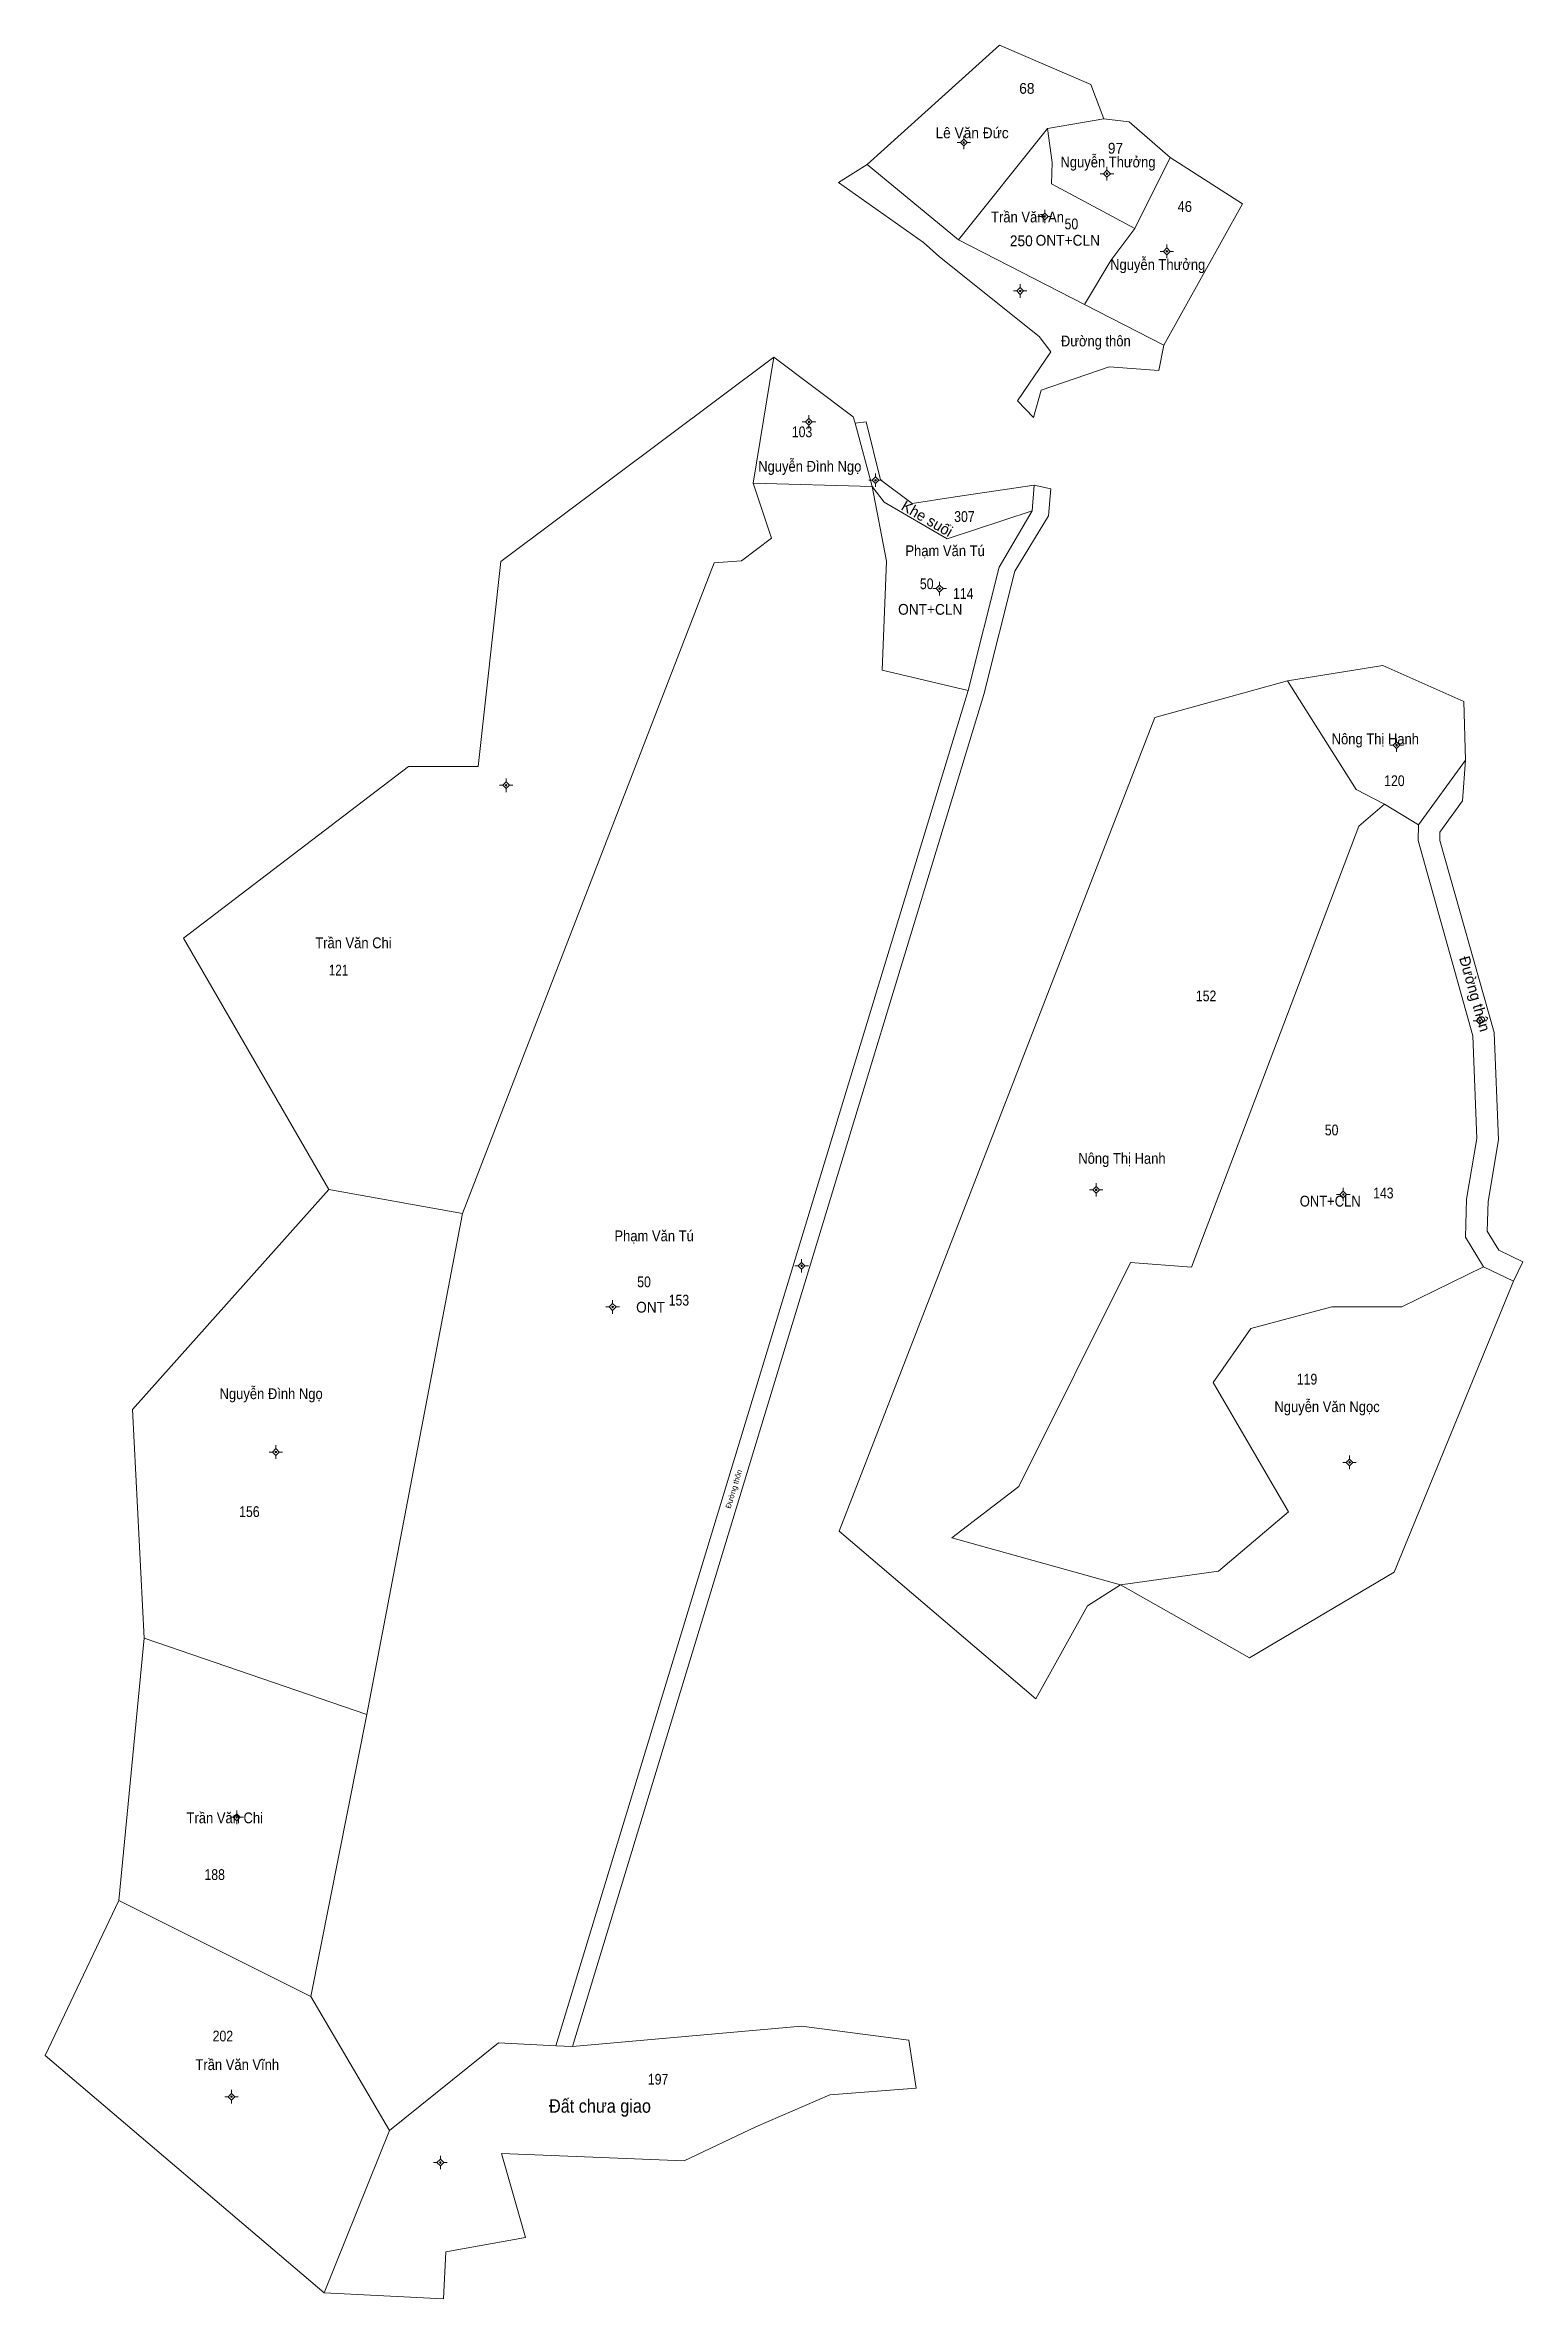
# Model space of a CAD drawing. Header units: metres. Extents: x 537114 to 539413, y 1847369 to 1850045.
# Drawn here: x 538308.3 to 538582.5, y 1849225.1 to 1849643 of the extents above; entities that cross this region are included whole.
import ezdxf
from ezdxf.enums import TextEntityAlignment as Align

# ---------------------------------------------------------------- set-up
doc = ezdxf.new("R2010")
doc.units = ezdxf.units.M
doc.header["$LTSCALE"] = 0.8
for name, color, linetype in [('1', 7, 'Continuous'), ('2', 7, 'Continuous'), ('3', 7, 'Continuous'), ('4', 7, 'Continuous')]:
    doc.layers.add(name, color=color, linetype=linetype)
for name, color, linetype, lineweight in [('11', 7, 'Continuous', 13), ('22', 7, 'Continuous', 13), ('5', 7, 'Continuous', 13)]:
    doc.layers.add(name, color=color, linetype=linetype, lineweight=lineweight)

msp = doc.modelspace()

# ---------------------------------------------------------------- texts
at = {"layer": '1'}
for s, height, width, p in [('Lê Văn Đức', 2, 0.95, (538480.28, 1849625.69)), ('Nguyễn Thưởng', 2, 0.9, (538505.485, 1849620.29)), ('Trần Văn An', 2, 0.9, (538490.565, 1849610.09)), ('Nguyễn Thưởng', 2, 0.9, (538514.705, 1849601.28)), ('Đường thôn', 2, 0.9, (538503.23, 1849587.1)), ('Nguyễn Đình Ngọ', 2, 0.9, (538450.17, 1849563.86)), ('Phạm Văn Tú', 2, 0.9, (538475.27, 1849548.21)), ('Nông Thị Hanh', 2, 0.9, (538555.075, 1849513.32)), ('Trần Văn Chi', 2, 0.9, (538365.515, 1849475.5)), ('Nông Thị Hanh', 2, 0.9, (538508.075, 1849435.53)), ('Phạm Văn Tú', 2, 0.9, (538421.29, 1849421.17)), ('Nguyễn Đình Ngọ', 2, 0.9, (538350.25, 1849391.9)), ('Nguyễn Văn Ngọc', 2, 0.9, (538546.125, 1849389.49)), ('Trần Văn Chi', 2, 0.9, (538341.645, 1849313.25)), ('Trần Văn Vĩnh', 2, 0.9, (538343.97, 1849267.49)), ('Đất chưa giao', 2.5, 0.9, (538411.25, 1849259.58))]:
    msp.add_text(s, height=height, dxfattribs=dict(at, width=width)).set_placement(p, align=Align.CENTER)
for s, height, rotation, p in [('Khe suối', 2, 329.798, (538471.437, 1849554.3051)), ('Đường thôn', 2, 285.854, (538572.564, 1849466.7732)), ('Đường thôn', 1, 73.082, (538436.5373, 1849375.0745))]:
    msp.add_text(s, height=height, rotation=rotation, dxfattribs=at).set_placement(p, align=Align.CENTER)
at = {"layer": '2'}
for s, width, p in [('68', 0.95, (538490.435, 1849633.94)), ('97', 0.95, (538506.875, 1849622.84)), ('46', 0.9, (538519.73, 1849612.04)), ('250', 0.95, (538489.405, 1849605.67)), ('143', 0.85, (538556.56, 1849429.11)), ('119', 0.85, (538542.41, 1849394.6))]:
    msp.add_text(s, height=2, dxfattribs=dict(at, width=width)).set_placement(p, align=Align.CENTER)
for s, rotation, width, p in [('103', 359.819, 0.85, (538448.7318, 1849570.2541)), ('307', 359.95, 0.85, (538478.8541, 1849554.5483)), ('114', 359.95, 0.85, (538478.6391, 1849540.2683)), ('120', 359.95, 0.85, (538558.6191, 1849505.5583)), ('121', 359.819, 0.8, (538362.7468, 1849470.4443)), ('152', 359.95, 0.85, (538523.6841, 1849465.6583)), ('153', 359.819, 0.85, (538425.8918, 1849409.2441)), ('156', 359.819, 0.85, (538346.2118, 1849370.0339)), ('188', 359.819, 0.85, (538339.7718, 1849302.734)), ('202', 359.819, 0.85, (538341.2918, 1849272.7939)), ('197', 359.819, 0.85, (538422.0318, 1849264.784))]:
    msp.add_text(s, height=2, rotation=rotation, dxfattribs=dict(at, width=width)).set_placement(p, align=Align.CENTER)
at = {"layer": '3', "width": 0.95}
msp.add_text('ONT+CLN', height=2, dxfattribs=at).set_placement((538498.03, 1849605.77), align=Align.CENTER)
for s, rotation, p in [('ONT+CLN', 359.95, (538478.4783, 1849537.3296)), ('ONT', 359.819, (538423.3137, 1849407.9232))]:
    msp.add_text(s, height=2, rotation=rotation, dxfattribs=at).set_placement(p, align=Align.RIGHT)
at = {"layer": '3', "width": 0.9}
msp.add_text('ONT+CLN ', height=2, dxfattribs=at).set_placement((538553.03, 1849427.61), align=Align.RIGHT)
at = {"layer": '4', "width": 0.85}
for p in [(538498.7, 1849608.81), (538471.86, 1849542.08), (538546.97, 1849440.8), (538419.42, 1849412.64)]:
    msp.add_text('50', height=2, dxfattribs=at).set_placement(p, align=Align.CENTER)

# ---------------------------------------------------------------- hatches: boundary and pattern name
at = {"layer": '11'}
for points in [[(538478.8798, 1849624.9, 1), (538478.5798, 1849624.9, 1)], [(538505.4498, 1849619.12, 1), (538505.1498, 1849619.12, 1)], [(538493.8998, 1849611.19, 1), (538493.5998, 1849611.19, 1)], [(538516.5598, 1849604.72, 1), (538516.2597, 1849604.72, 1)], [(538489.3497, 1849597.38, 1), (538489.0497, 1849597.38, 1)], [(538450.1597, 1849573.1, 1), (538449.8597, 1849573.1, 1)], [(538462.5198, 1849562.28, 1), (538462.2198, 1849562.28, 1)], [(538474.4097, 1849542.18, 1), (538474.1097, 1849542.18, 1)], [(538559.1798, 1849513.15, 1), (538558.8797, 1849513.15, 1)], [(538393.9797, 1849505.72, 1), (538393.6797, 1849505.72, 1)], [(538574.6098, 1849462.06, 1), (538574.3098, 1849462.06, 1)], [(538503.4398, 1849430.71, 1), (538503.1397, 1849430.71, 1)], [(538549.2798, 1849429.84, 1), (538548.9798, 1849429.84, 1)], [(538448.7998, 1849416.62, 1), (538448.4997, 1849416.62, 1)], [(538413.7498, 1849408.98, 1), (538413.4498, 1849408.98, 1)], [(538351.2698, 1849382.08, 1), (538350.9698, 1849382.08, 1)], [(538550.4498, 1849380.17, 1), (538550.1498, 1849380.17, 1)], [(538344.0098, 1849314.36, 1), (538343.7098, 1849314.36, 1)], [(538343.0498, 1849262.54, 1), (538342.7497, 1849262.54, 1)], [(538381.7897, 1849250.34, 1), (538381.4897, 1849250.34, 1)]]:
    msp.add_hatch(color=256, dxfattribs=at).paths.add_polyline_path(points)

# ---------------------------------------------------------------- linework, layer by layer
for p, q in [((538478.11, 1849624.9), (538477.48, 1849624.9)), ((538478.73, 1849626.15), (538478.73, 1849625.53)), ((538478.73, 1849624.27), (538478.73, 1849623.65)), ((538479.98, 1849624.9), (538479.35, 1849624.9)), ((538504.68, 1849619.12), (538504.05, 1849619.12)), ((538505.3, 1849620.37), (538505.3, 1849619.75)), ((538505.3, 1849618.49), (538505.3, 1849617.87)), ((538506.55, 1849619.12), (538505.93, 1849619.12)), ((538493.13, 1849611.19), (538492.5, 1849611.19)), ((538493.75, 1849612.44), (538493.75, 1849611.81)), ((538493.75, 1849610.57), (538493.75, 1849609.94)), ((538495, 1849611.19), (538494.37, 1849611.19)), ((538516.41, 1849605.97), (538516.41, 1849605.35)), ((538515.79, 1849604.72), (538515.16, 1849604.72)), ((538516.41, 1849604.09), (538516.41, 1849603.47)), ((538517.66, 1849604.72), (538517.03, 1849604.72)), ((538488.57, 1849597.38), (538487.95, 1849597.38)), ((538489.2, 1849598.63), (538489.2, 1849598.01)), ((538490.45, 1849597.38), (538489.82, 1849597.38)), ((538489.2, 1849596.75), (538489.2, 1849596.13)), ((538449.39, 1849573.1), (538448.76, 1849573.1)), ((538450.01, 1849574.35), (538450.01, 1849573.73)), ((538450.01, 1849572.47), (538450.01, 1849571.85)), ((538451.26, 1849573.1), (538450.63, 1849573.1)), ((538462.37, 1849563.53), (538462.37, 1849562.91)), ((538461.75, 1849562.28), (538461.12, 1849562.28)), ((538462.37, 1849561.65), (538462.37, 1849561.03)), ((538463.62, 1849562.28), (538462.99, 1849562.28)), ((538474.26, 1849543.43), (538474.26, 1849542.81)), ((538473.63, 1849542.18), (538473.01, 1849542.18)), ((538474.26, 1849541.55), (538474.26, 1849540.93)), ((538475.51, 1849542.18), (538474.89, 1849542.18)), ((538559.03, 1849514.4), (538559.03, 1849513.77)), ((538558.41, 1849513.15), (538557.78, 1849513.15)), ((538559.03, 1849512.53), (538559.03, 1849511.9)), ((538560.28, 1849513.15), (538559.65, 1849513.15)), ((538393.2, 1849505.72), (538392.58, 1849505.72)), ((538393.83, 1849506.97), (538393.83, 1849506.35)), ((538393.83, 1849505.09), (538393.83, 1849504.47)), ((538395.08, 1849505.72), (538394.45, 1849505.72)), ((538574.46, 1849463.31), (538574.46, 1849462.69)), ((538573.83, 1849462.06), (538573.21, 1849462.06)), ((538574.46, 1849461.43), (538574.46, 1849460.81)), ((538575.71, 1849462.06), (538575.09, 1849462.06)), ((538502.67, 1849430.71), (538502.04, 1849430.71)), ((538503.29, 1849431.96), (538503.29, 1849431.33)), ((538503.29, 1849430.09), (538503.29, 1849429.46)), ((538504.54, 1849430.71), (538503.91, 1849430.71)), ((538548.51, 1849429.84), (538547.88, 1849429.84)), ((538549.13, 1849431.09), (538549.13, 1849430.47)), ((538550.38, 1849429.84), (538549.75, 1849429.84)), ((538549.13, 1849429.21), (538549.13, 1849428.59)), ((538448.65, 1849417.87), (538448.65, 1849417.25)), ((538448.03, 1849416.62), (538447.4, 1849416.62)), ((538448.65, 1849415.99), (538448.65, 1849415.37)), ((538449.9, 1849416.62), (538449.27, 1849416.62)), ((538412.97, 1849408.98), (538412.35, 1849408.98)), ((538413.6, 1849410.23), (538413.6, 1849409.61)), ((538414.85, 1849408.98), (538414.23, 1849408.98)), ((538413.6, 1849408.35), (538413.6, 1849407.73)), ((538350.49, 1849382.08), (538349.87, 1849382.08)), ((538351.12, 1849383.33), (538351.12, 1849382.71)), ((538351.12, 1849381.45), (538351.12, 1849380.83)), ((538352.37, 1849382.08), (538351.75, 1849382.08)), ((538549.68, 1849380.17), (538549.05, 1849380.17)), ((538550.3, 1849381.42), (538550.3, 1849380.79)), ((538551.55, 1849380.17), (538550.93, 1849380.17)), ((538550.3, 1849379.55), (538550.3, 1849378.92)), ((538343.23, 1849314.36), (538342.61, 1849314.36)), ((538343.86, 1849315.61), (538343.86, 1849314.99)), ((538343.86, 1849313.73), (538343.86, 1849313.11)), ((538345.11, 1849314.36), (538344.49, 1849314.36)), ((538342.9, 1849263.79), (538342.9, 1849263.17)), ((538342.27, 1849262.54), (538341.65, 1849262.54)), ((538342.9, 1849261.91), (538342.9, 1849261.29)), ((538344.15, 1849262.54), (538343.53, 1849262.54)), ((538381.01, 1849250.34), (538380.39, 1849250.34)), ((538381.64, 1849251.59), (538381.64, 1849250.97)), ((538382.89, 1849250.34), (538382.27, 1849250.34)), ((538381.64, 1849249.71), (538381.64, 1849249.09))]:
    msp.add_line(p, q, dxfattribs=at)
for points in [[(538478.73, 1849625.53), (538478.11, 1849624.9), (538478.73, 1849624.27), (538479.35, 1849624.9)], [(538505.3, 1849619.75), (538504.68, 1849619.12), (538505.3, 1849618.49), (538505.93, 1849619.12)], [(538493.75, 1849611.81), (538493.13, 1849611.19), (538493.75, 1849610.57), (538494.37, 1849611.19)], [(538516.41, 1849605.35), (538515.79, 1849604.72), (538516.41, 1849604.09), (538517.03, 1849604.72)], [(538489.2, 1849598.01), (538488.57, 1849597.38), (538489.2, 1849596.75), (538489.82, 1849597.38)], [(538450.01, 1849573.73), (538449.39, 1849573.1), (538450.01, 1849572.47), (538450.63, 1849573.1)], [(538462.37, 1849562.91), (538461.75, 1849562.28), (538462.37, 1849561.65), (538462.99, 1849562.28)], [(538474.26, 1849542.81), (538473.63, 1849542.18), (538474.26, 1849541.55), (538474.89, 1849542.18)], [(538559.03, 1849513.77), (538558.41, 1849513.15), (538559.03, 1849512.53), (538559.65, 1849513.15)], [(538393.83, 1849506.35), (538393.2, 1849505.72), (538393.83, 1849505.09), (538394.45, 1849505.72)], [(538574.46, 1849462.69), (538573.83, 1849462.06), (538574.46, 1849461.43), (538575.09, 1849462.06)], [(538503.29, 1849431.33), (538502.67, 1849430.71), (538503.29, 1849430.09), (538503.91, 1849430.71)], [(538549.13, 1849430.47), (538548.51, 1849429.84), (538549.13, 1849429.21), (538549.75, 1849429.84)], [(538448.65, 1849417.25), (538448.03, 1849416.62), (538448.65, 1849415.99), (538449.27, 1849416.62)], [(538413.6, 1849409.61), (538412.97, 1849408.98), (538413.6, 1849408.35), (538414.23, 1849408.98)], [(538351.12, 1849382.71), (538350.49, 1849382.08), (538351.12, 1849381.45), (538351.75, 1849382.08)], [(538550.3, 1849380.79), (538549.68, 1849380.17), (538550.3, 1849379.55), (538550.93, 1849380.17)], [(538343.86, 1849314.99), (538343.23, 1849314.36), (538343.86, 1849313.73), (538344.49, 1849314.36)], [(538342.9, 1849263.17), (538342.27, 1849262.54), (538342.9, 1849261.91), (538343.53, 1849262.54)], [(538381.64, 1849250.97), (538381.01, 1849250.34), (538381.64, 1849249.71), (538382.27, 1849250.34)]]:
    msp.add_lwpolyline(points, close=True, dxfattribs=at)
for centre in [(538478.7298, 1849624.9), (538505.2998, 1849619.12), (538493.7498, 1849611.19), (538516.4097, 1849604.72), (538489.1997, 1849597.38), (538450.0097, 1849573.1), (538462.3698, 1849562.28), (538474.2597, 1849542.18), (538559.0297, 1849513.15), (538393.8297, 1849505.72), (538574.4598, 1849462.06), (538503.2897, 1849430.71), (538549.1298, 1849429.84), (538448.6497, 1849416.62), (538413.5998, 1849408.98), (538351.1198, 1849382.08), (538550.2998, 1849380.17), (538343.8598, 1849314.36), (538342.8997, 1849262.54), (538381.6397, 1849250.34)]:
    msp.add_circle(centre, 0.15, dxfattribs=at)
at = {"layer": '22'}
for p, q in [((538477.74, 1849606.84), (538460.8, 1849620.85)), ((538477.74, 1849606.84), (538501.13, 1849594.88)), ((538501.13, 1849594.88), (538515.87, 1849587.34)), ((538491.78, 1849561.39), (538491.45, 1849556.59)), ((538479.52, 1849523.27), (538403.09, 1849272.01)), ((538571.8, 1849510.38), (538563.07, 1849498.37)), ((538580.73, 1849413.75), (538575.16, 1849416.42)), ((538406.18, 1849271.86), (538403.09, 1849272.01))]:
    msp.add_line(p, q, dxfattribs=at)
for points in [[(538460.8, 1849620.85), (538455.52, 1849617.51), (538471.26, 1849606.35), (538474.21, 1849603.73), (538492.72, 1849588.96), (538494.91, 1849586.08), (538488.7, 1849577.01), (538491.64, 1849573.92), (538493.11, 1849578.97), (538505.7, 1849583.3), (538514.91, 1849582.61), (538515.87, 1849587.34)], [(538491.78, 1849561.39), (538494.88, 1849560.7), (538494.44, 1849555.71), (538488.22, 1849545.42), (538482.44, 1849522.58), (538406.18, 1849271.86)], [(538491.45, 1849556.59), (538485.31, 1849546.16), (538479.52, 1849523.27)], [(538580.73, 1849413.75), (538582.46, 1849417.36), (538577.96, 1849419.51), (538575.83, 1849423.02), (538575.99, 1849428.56), (538577.93, 1849439.95), (538577.15, 1849459.9), (538567.04, 1849495.5), (538567.06, 1849497.05), (538571.24, 1849502.81), (538571.8, 1849510.38)], [(538563.07, 1849498.37), (538563.04, 1849495.46), (538573.17, 1849459.27), (538573.92, 1849440.21), (538572, 1849428.96), (538571.8, 1849421.95), (538575.16, 1849416.42)]]:
    msp.add_lwpolyline(points, dxfattribs=at)
at = {"layer": '5'}
for p, q in [((538477.74, 1849606.84), (538494.24, 1849627.51)), ((538504.69, 1849629.31), (538494.24, 1849627.51)), ((538517.01, 1849622.11), (538510.49, 1849608.94)), ((538439.65, 1849561.71), (538443.51, 1849585.12)), ((538458.56, 1849572.87), (538461.72, 1849561.09)), ((538439.65, 1849561.71), (538461.72, 1849561.09)), ((538556.76, 1849502.23), (538563.07, 1849498.37)), ((538368, 1849333.39), (538385.76, 1849426.31)), ((538326.71, 1849347.57), (538322.02, 1849298.92)), ((538368, 1849333.39), (538357.62, 1849281.14)), ((538357.62, 1849281.14), (538322.02, 1849298.92)), ((538372.18, 1849256.25), (538357.62, 1849281.14)), ((538360.09, 1849226.16), (538372.18, 1849256.25))]:
    msp.add_line(p, q, dxfattribs=at)
for points in [[(538460.8, 1849620.85), (538485.39, 1849642.97), (538502.33, 1849635.68), (538504.69, 1849629.31)], [(538494.24, 1849627.51), (538495.15, 1849621.21), (538494.99, 1849617.25), (538510.49, 1849608.94)], [(538504.69, 1849629.31), (538509.4, 1849628.74), (538517.01, 1849622.11)], [(538517.01, 1849622.11), (538530.41, 1849613.52), (538515.87, 1849587.34)], [(538510.49, 1849608.94), (538506, 1849603), (538501.13, 1849594.88)], [(538443.51, 1849585.12), (538392.88, 1849547.21), (538388.66, 1849509.18), (538375.73, 1849509.18), (538334.01, 1849477.37), (538360.94, 1849430.76), (538385.76, 1849426.31)], [(538443.51, 1849585.12), (538458.23, 1849574.06), (538458.56, 1849572.87)], [(538458.56, 1849572.87), (538460.61, 1849573.14), (538463.28, 1849562.33), (538469.16, 1849557.97), (538477.15, 1849559.18), (538491.78, 1849561.39)], [(538385.76, 1849426.31), (538432.43, 1849546.97), (538437.5, 1849547.35), (538443.08, 1849551.52), (538439.65, 1849561.71)], [(538461.72, 1849561.09), (538464.42, 1849547.26), (538463.61, 1849527.04), (538479.52, 1849523.27)], [(538491.45, 1849556.59), (538475.64, 1849551.42), (538463.94, 1849558.23), (538461.72, 1849561.09)], [(538538.8, 1849525.09), (538556.48, 1849527.93), (538571.47, 1849521.23), (538571.8, 1849510.38)], [(538507.81, 1849357.46), (538501.68, 1849353.54), (538492.1, 1849336.33), (538455.6, 1849367.43), (538514.15, 1849518.31), (538538.8, 1849525.09)], [(538556.76, 1849502.23), (538551.54, 1849504.91), (538538.8, 1849525.09)], [(538507.81, 1849357.46), (538476.49, 1849366.16), (538488.97, 1849375.68), (538509.69, 1849417.2), (538520.99, 1849416.36), (538552.01, 1849498.13), (538556.76, 1849502.23)], [(538360.94, 1849430.76), (538324.52, 1849389.98), (538326.71, 1849347.57), (538368, 1849333.39)], [(538575.16, 1849416.42), (538560, 1849409), (538547, 1849409), (538532, 1849405), (538525, 1849395), (538539, 1849371), (538526, 1849360), (538507.81, 1849357.46)], [(538580.73, 1849413.75), (538558.6, 1849359.83), (538531.76, 1849343.93), (538507.81, 1849357.46)], [(538322.02, 1849298.92), (538308.31, 1849270.18), (538360.09, 1849226.16)], [(538406.18, 1849271.86), (538448.63, 1849275.62), (538468.54, 1849273.03), (538469.9, 1849264.13), (538453.86, 1849262.91), (538440.18, 1849256.94), (538426.85, 1849250.67), (538393, 1849252), (538397.45, 1849236.44), (538382.64, 1849233.8), (538382.24, 1849225.05), (538360.09, 1849226.16)], [(538403.09, 1849272.01), (538392.42, 1849272.51), (538372.18, 1849256.25)]]:
    msp.add_lwpolyline(points, dxfattribs=at)

msp.set_redraw_order([(e.dxf.handle, doc.entitydb.next_handle()) for e in msp.query("TEXT MTEXT ATTDEF DIMENSION ARC_DIMENSION")])  # texts and dimensions are drawn at this point

doc.saveas('drawing.dxf')
